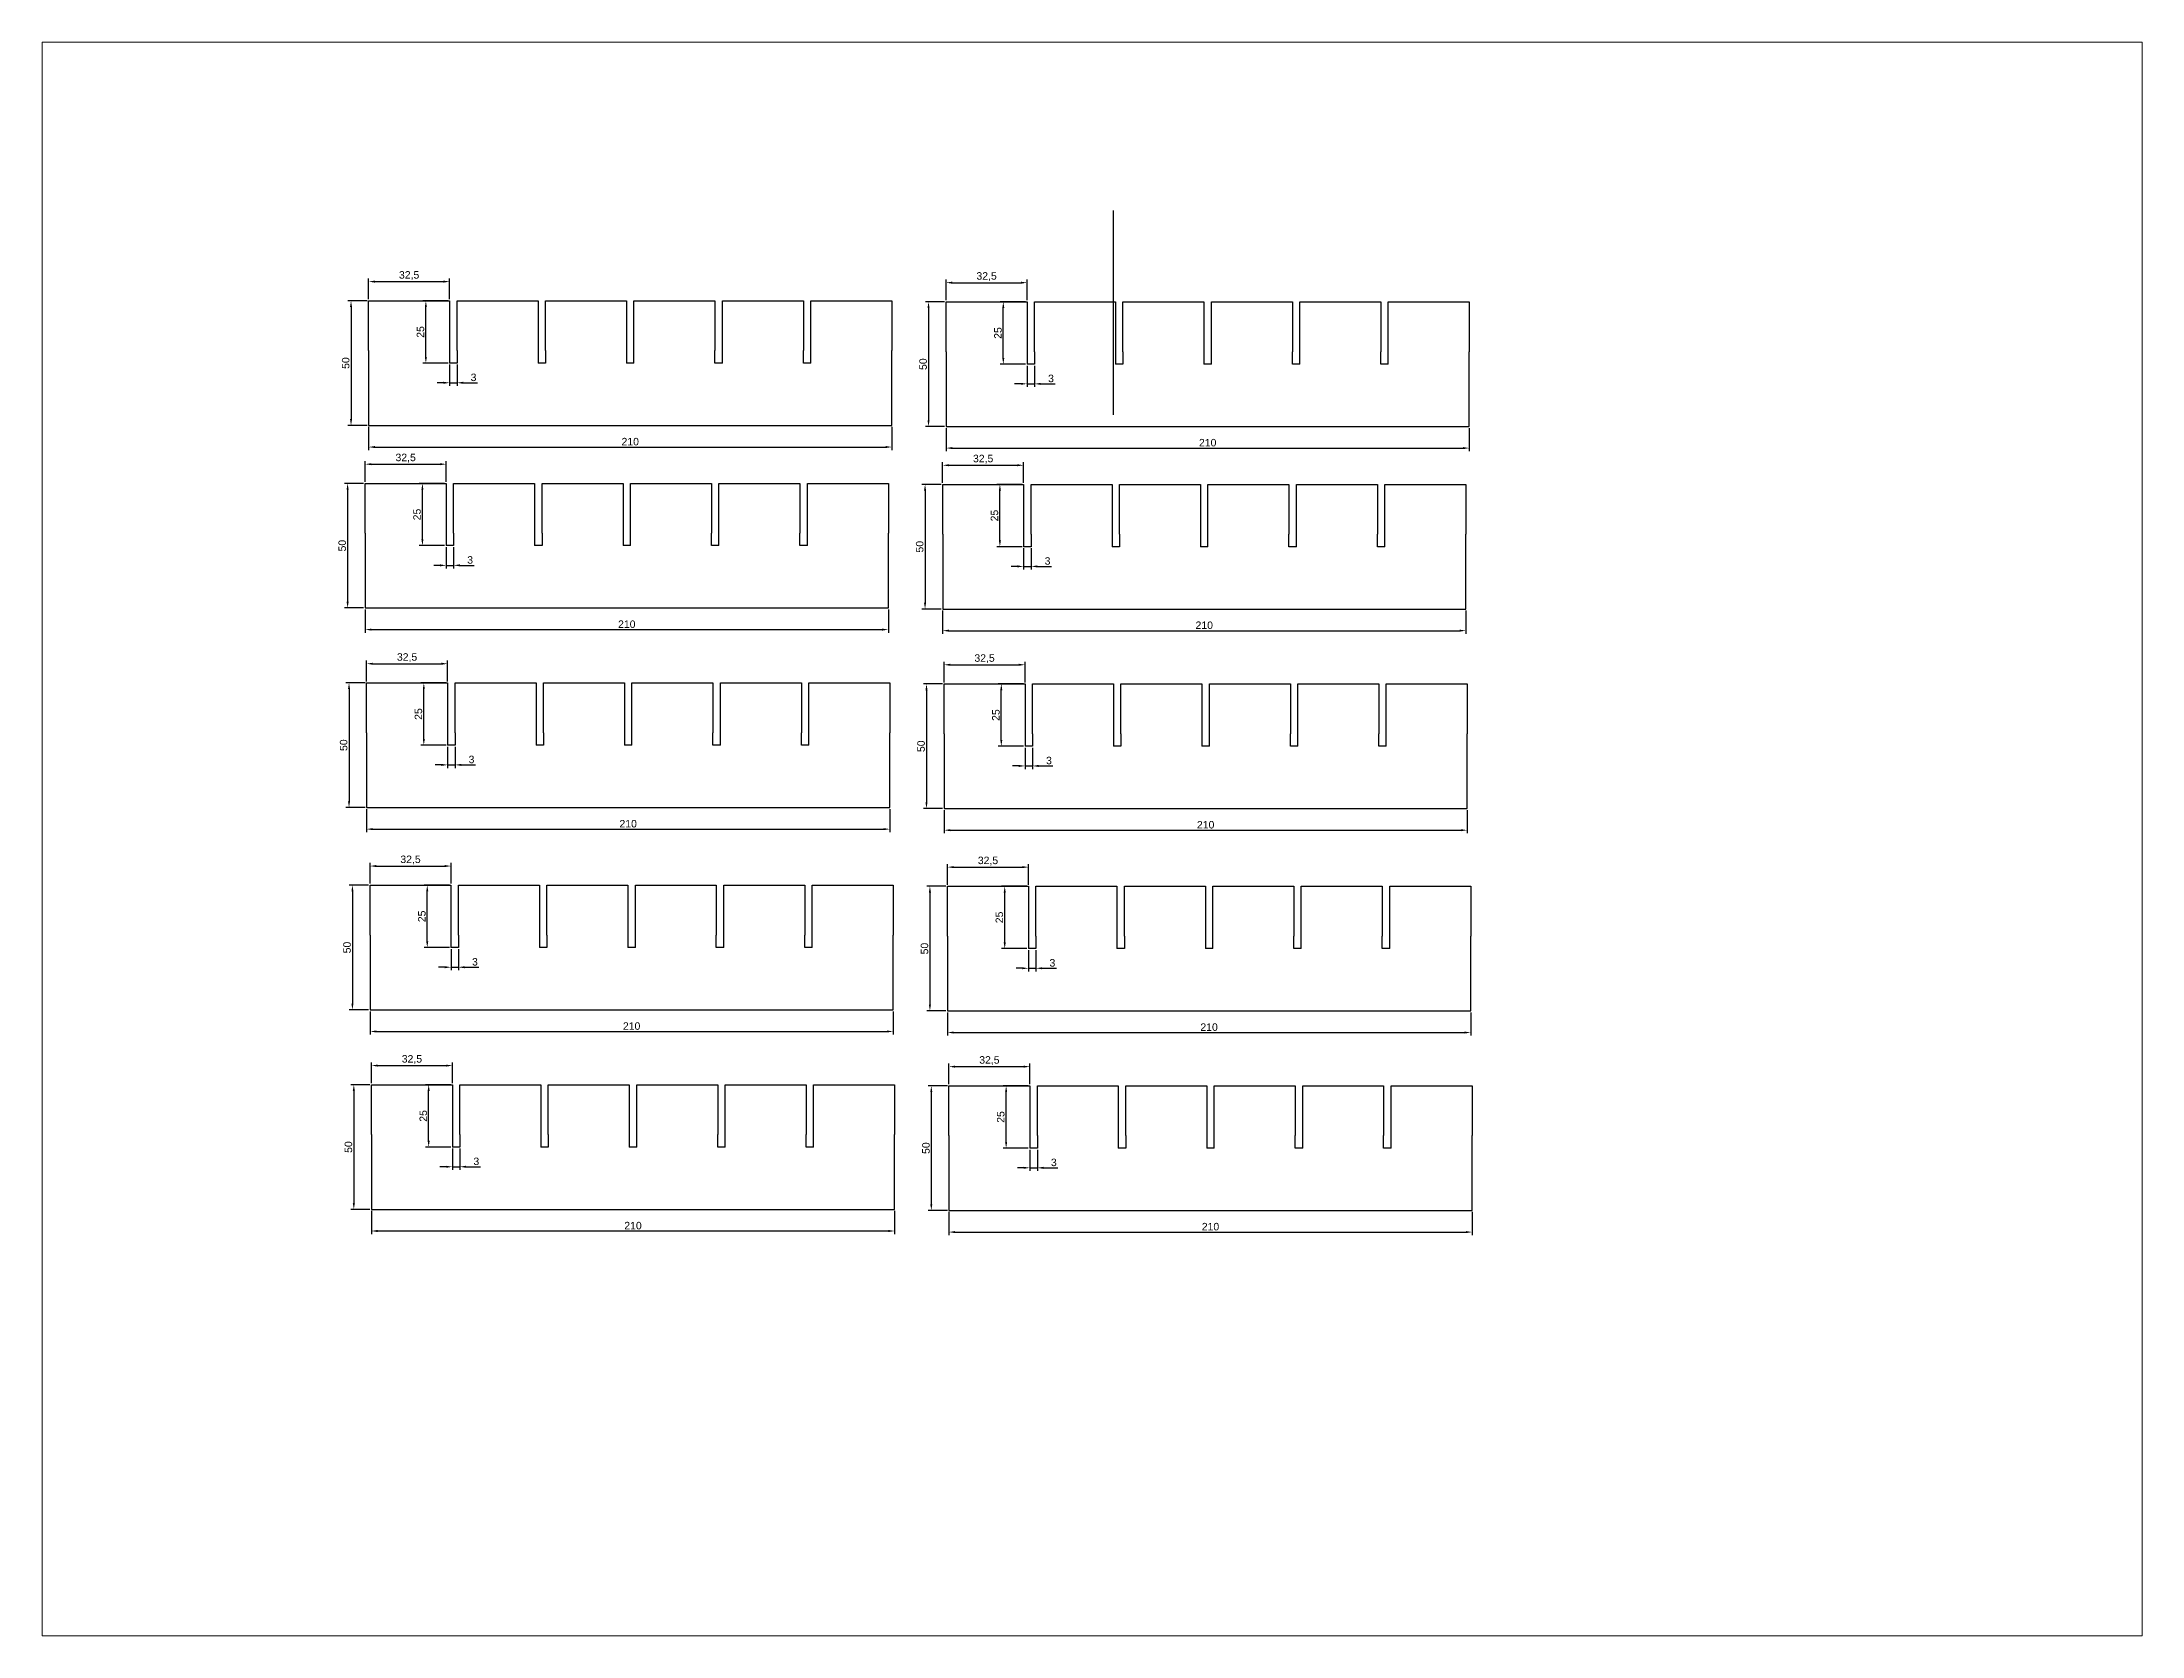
# Paper-space layout '배치1' of a CAD drawing. Header units: millimetres. Extents: x 26 to 231, y 20 to 176.
# The model-space entities are those that its viewports show. They can reach past a viewport. Long polylines and large blocks are cut down to what shows.
import ezdxf

# ---------------------------------------------------------------- set-up
doc = ezdxf.new("R2010")
doc.units = ezdxf.units.MM
doc.layers.add('치수', color=1, linetype='Continuous')
doc.styles.get("Standard").update_dxf_attribs({"font": 'arial.ttf'})
doc.dimstyles.new('ISO-25', dxfattribs={"dimtxt": 3, "dimasz": 2.5, "dimexe": 1.25, "dimexo": 0.625, "dimtad": 1, "dimtxsty": 'Standard', "dimcen": 2.5, "dimclrt": 2, "dimadec": 0, "dimazin": 0, "dimtfac": 1, "dimtmove": 0, "dimatfit": 3, "dimfxl": 1, "dimarcsym": 0})

psp = doc.layouts.new('배치1')

msp = doc.modelspace()

# ---------------------------------------------------------------- blocks, each defined once
blk = doc.blocks.new('*D8')
at = {"layer": 'Defpoints', "color": 0, "transparency": 16777216}
for p in [(1727.15, 1442.35), (1720.09, 1392.35), (1727.15, 1392.35)]:
    blk.add_point(p, dxfattribs=at)
at = {"layer": '치수', "color": 0, "lineweight": -2, "transparency": 16777216}
for p, q in [((1726.53, 1442.35), (1718.84, 1442.35)), ((1720.09, 1439.85), (1720.09, 1394.85)), ((1726.53, 1392.35), (1718.84, 1392.35))]:
    blk.add_line(p, q, dxfattribs=at)
at = {"layer": '치수', "color": 0, "transparency": 16777216}
for points in [[(1719.67, 1439.85), (1720.51, 1439.85), (1720.09, 1442.35)], [(1719.67, 1394.85), (1720.51, 1394.85), (1720.09, 1392.35)]]:
    blk.add_solid(points, dxfattribs=at)
at = {"layer": '치수', "color": 2, "transparency": 16777216, "insert": (1717.93, 1417.35), "char_height": 3, "attachment_point": 5, "rotation": 90}
blk.add_mtext('50', dxfattribs=at)
blk = doc.blocks.new('*D9')
at = {"layer": 'Defpoints', "color": 0, "transparency": 16777216}
for p in [(1759.65, 1450.04), (1727.15, 1442.35), (1759.65, 1442.35)]:
    blk.add_point(p, dxfattribs=at)
at = {"layer": '치수', "color": 0, "lineweight": -2, "transparency": 16777216}
for p, q in [((1727.15, 1442.97), (1727.15, 1451.29)), ((1729.65, 1450.04), (1757.15, 1450.04)), ((1759.65, 1442.97), (1759.65, 1451.29))]:
    blk.add_line(p, q, dxfattribs=at)
at = {"layer": '치수', "color": 0, "transparency": 16777216}
for points in [[(1729.65, 1450.45), (1729.65, 1449.62), (1727.15, 1450.04)], [(1757.15, 1450.45), (1757.15, 1449.62), (1759.65, 1450.04)]]:
    blk.add_solid(points, dxfattribs=at)
at = {"layer": '치수', "color": 2, "transparency": 16777216, "insert": (1743.4, 1452.46), "char_height": 3, "attachment_point": 5}
blk.add_mtext('32,5', dxfattribs=at)
blk = doc.blocks.new('*D10')
at = {"layer": 'Defpoints', "color": 0, "transparency": 16777216}
for p in [(1750.12, 1442.35), (1759.65, 1442.35), (1759.65, 1417.35)]:
    blk.add_point(p, dxfattribs=at)
at = {"layer": '치수', "color": 0, "lineweight": -2, "transparency": 16777216}
for p, q in [((1759.03, 1442.35), (1748.87, 1442.35)), ((1750.12, 1419.85), (1750.12, 1439.85)), ((1759.03, 1417.35), (1748.87, 1417.35))]:
    blk.add_line(p, q, dxfattribs=at)
at = {"layer": '치수', "color": 0, "transparency": 16777216}
for points in [[(1749.71, 1439.85), (1750.54, 1439.85), (1750.12, 1442.35)], [(1749.71, 1419.85), (1750.54, 1419.85), (1750.12, 1417.35)]]:
    blk.add_solid(points, dxfattribs=at)
at = {"layer": '치수', "color": 2, "transparency": 16777216, "insert": (1747.97, 1429.85), "char_height": 3, "attachment_point": 5, "rotation": 90}
blk.add_mtext('25', dxfattribs=at)
blk = doc.blocks.new('*D11')
at = {"layer": 'Defpoints', "color": 0, "transparency": 16777216}
for p in [(1759.65, 1417.35), (1762.65, 1417.35), (1762.65, 1409.44)]:
    blk.add_point(p, dxfattribs=at)
at = {"layer": '치수', "color": 0, "lineweight": -2, "transparency": 16777216}
for p, q in [((1759.65, 1416.72), (1759.65, 1408.19)), ((1762.65, 1416.72), (1762.65, 1408.19)), ((1757.15, 1409.44), (1754.65, 1409.44)), ((1759.65, 1409.44), (1762.65, 1409.44)), ((1765.15, 1409.44), (1770.87, 1409.44))]:
    blk.add_line(p, q, dxfattribs=at)
at = {"layer": '치수', "color": 0, "transparency": 16777216}
for points in [[(1757.15, 1409.86), (1757.15, 1409.03), (1759.65, 1409.44)], [(1765.15, 1409.86), (1765.15, 1409.03), (1762.65, 1409.44)]]:
    blk.add_solid(points, dxfattribs=at)
at = {"layer": '치수', "color": 2, "transparency": 16777216, "insert": (1769.26, 1411.6), "char_height": 3, "attachment_point": 5}
blk.add_mtext('3', dxfattribs=at)
blk = doc.blocks.new('*D12')
at = {"layer": 'Defpoints', "color": 0, "transparency": 16777216}
for p in [(1727.15, 1392.35), (1937.15, 1392.35), (1937.15, 1383.67)]:
    blk.add_point(p, dxfattribs=at)
at = {"layer": '치수', "color": 0, "lineweight": -2, "transparency": 16777216}
for p, q in [((1727.15, 1391.72), (1727.15, 1382.42)), ((1937.15, 1391.72), (1937.15, 1382.42)), ((1729.65, 1383.67), (1934.65, 1383.67))]:
    blk.add_line(p, q, dxfattribs=at)
at = {"layer": '치수', "color": 0, "transparency": 16777216}
for points in [[(1729.65, 1384.08), (1729.65, 1383.25), (1727.15, 1383.67)], [(1934.65, 1384.08), (1934.65, 1383.25), (1937.15, 1383.67)]]:
    blk.add_solid(points, dxfattribs=at)
at = {"layer": '치수', "color": 2, "transparency": 16777216, "insert": (1832.15, 1385.82), "char_height": 3, "attachment_point": 5}
blk.add_mtext('210', dxfattribs=at)
blk = doc.blocks.new('*D27')
at = {"layer": 'Defpoints', "color": 0, "transparency": 16777216}
for p in [(1958.95, 1441.92), (1951.89, 1391.92), (1958.95, 1391.92)]:
    blk.add_point(p, dxfattribs=at)
at = {"layer": '치수', "color": 0, "lineweight": -2, "transparency": 16777216}
for p, q in [((1958.32, 1441.92), (1950.64, 1441.92)), ((1951.89, 1439.42), (1951.89, 1394.42)), ((1958.32, 1391.92), (1950.64, 1391.92))]:
    blk.add_line(p, q, dxfattribs=at)
at = {"layer": '치수', "color": 0, "transparency": 16777216}
for points in [[(1951.47, 1439.42), (1952.3, 1439.42), (1951.89, 1441.92)], [(1951.47, 1394.42), (1952.3, 1394.42), (1951.89, 1391.92)]]:
    blk.add_solid(points, dxfattribs=at)
at = {"layer": '치수', "color": 2, "transparency": 16777216, "insert": (1949.73, 1416.92), "char_height": 3, "attachment_point": 5, "rotation": 90}
blk.add_mtext('50', dxfattribs=at)
blk = doc.blocks.new('*D28')
at = {"layer": 'Defpoints', "color": 0, "transparency": 16777216}
for p in [(1958.95, 1441.92), (1991.45, 1449.61), (1991.45, 1441.92)]:
    blk.add_point(p, dxfattribs=at)
at = {"layer": '치수', "color": 0, "lineweight": -2, "transparency": 16777216}
for p, q in [((1958.95, 1442.55), (1958.95, 1450.86)), ((1991.45, 1442.55), (1991.45, 1450.86)), ((1961.45, 1449.61), (1988.95, 1449.61))]:
    blk.add_line(p, q, dxfattribs=at)
at = {"layer": '치수', "color": 0, "transparency": 16777216}
for points in [[(1961.45, 1450.03), (1961.45, 1449.2), (1958.95, 1449.61)], [(1988.95, 1450.03), (1988.95, 1449.2), (1991.45, 1449.61)]]:
    blk.add_solid(points, dxfattribs=at)
at = {"layer": '치수', "color": 2, "transparency": 16777216, "insert": (1975.2, 1452.04), "char_height": 3, "attachment_point": 5}
blk.add_mtext('32,5', dxfattribs=at)
blk = doc.blocks.new('*D29')
at = {"layer": 'Defpoints', "color": 0, "transparency": 16777216}
for p in [(1981.92, 1441.92), (1991.45, 1441.92), (1991.45, 1416.92)]:
    blk.add_point(p, dxfattribs=at)
at = {"layer": '치수', "color": 0, "lineweight": -2, "transparency": 16777216}
for p, q in [((1990.82, 1441.92), (1980.67, 1441.92)), ((1981.92, 1419.42), (1981.92, 1439.42)), ((1990.82, 1416.92), (1980.67, 1416.92))]:
    blk.add_line(p, q, dxfattribs=at)
at = {"layer": '치수', "color": 0, "transparency": 16777216}
for points in [[(1981.5, 1439.42), (1982.33, 1439.42), (1981.92, 1441.92)], [(1981.5, 1419.42), (1982.33, 1419.42), (1981.92, 1416.92)]]:
    blk.add_solid(points, dxfattribs=at)
at = {"layer": '치수', "color": 2, "transparency": 16777216, "insert": (1979.76, 1429.42), "char_height": 3, "attachment_point": 5, "rotation": 90}
blk.add_mtext('25', dxfattribs=at)
blk = doc.blocks.new('*D30')
at = {"layer": 'Defpoints', "color": 0, "transparency": 16777216}
for p in [(1991.45, 1416.92), (1994.45, 1416.92), (1994.45, 1409.02)]:
    blk.add_point(p, dxfattribs=at)
at = {"layer": '치수', "color": 0, "lineweight": -2, "transparency": 16777216}
for p, q in [((1991.45, 1416.3), (1991.45, 1407.77)), ((1994.45, 1416.3), (1994.45, 1407.77)), ((1988.95, 1409.02), (1986.45, 1409.02)), ((1991.45, 1409.02), (1994.45, 1409.02)), ((1996.95, 1409.02), (2002.66, 1409.02))]:
    blk.add_line(p, q, dxfattribs=at)
at = {"layer": '치수', "color": 0, "transparency": 16777216}
for points in [[(1988.95, 1409.44), (1988.95, 1408.6), (1991.45, 1409.02)], [(1996.95, 1409.44), (1996.95, 1408.6), (1994.45, 1409.02)]]:
    blk.add_solid(points, dxfattribs=at)
at = {"layer": '치수', "color": 2, "transparency": 16777216, "insert": (2001.06, 1411.18), "char_height": 3, "attachment_point": 5}
blk.add_mtext('3', dxfattribs=at)
blk = doc.blocks.new('*D31')
at = {"layer": 'Defpoints', "color": 0, "transparency": 16777216}
for p in [(1958.95, 1391.92), (2168.95, 1391.92), (2168.95, 1383.24)]:
    blk.add_point(p, dxfattribs=at)
at = {"layer": '치수', "color": 0, "lineweight": -2, "transparency": 16777216}
for p, q in [((1958.95, 1391.3), (1958.95, 1381.99)), ((2168.95, 1391.3), (2168.95, 1381.99)), ((1961.45, 1383.24), (2166.45, 1383.24))]:
    blk.add_line(p, q, dxfattribs=at)
at = {"layer": '치수', "color": 0, "transparency": 16777216}
for points in [[(1961.45, 1383.66), (1961.45, 1382.82), (1958.95, 1383.24)], [(2166.45, 1383.66), (2166.45, 1382.82), (2168.95, 1383.24)]]:
    blk.add_solid(points, dxfattribs=at)
at = {"layer": '치수', "color": 2, "transparency": 16777216, "insert": (2063.95, 1385.4), "char_height": 3, "attachment_point": 5}
blk.add_mtext('210', dxfattribs=at)
blk = doc.blocks.new('*D42')
at = {"layer": 'Defpoints', "color": 0, "transparency": 16777216}
for p in [(1726.59, 1522.41), (1719.52, 1472.41), (1726.59, 1472.41)]:
    blk.add_point(p, dxfattribs=at)
at = {"layer": '치수', "color": 0, "lineweight": -2, "transparency": 16777216}
for p, q in [((1725.96, 1522.41), (1718.27, 1522.41)), ((1719.52, 1519.91), (1719.52, 1474.91)), ((1725.96, 1472.41), (1718.27, 1472.41))]:
    blk.add_line(p, q, dxfattribs=at)
at = {"layer": '치수', "color": 0, "transparency": 16777216}
for points in [[(1719.11, 1519.91), (1719.94, 1519.91), (1719.52, 1522.41)], [(1719.11, 1474.91), (1719.94, 1474.91), (1719.52, 1472.41)]]:
    blk.add_solid(points, dxfattribs=at)
at = {"layer": '치수', "color": 2, "transparency": 16777216, "insert": (1717.37, 1497.41), "char_height": 3, "attachment_point": 5, "rotation": 90}
blk.add_mtext('50', dxfattribs=at)
blk = doc.blocks.new('*D43')
at = {"layer": 'Defpoints', "color": 0, "transparency": 16777216}
for p in [(1759.09, 1530.1), (1726.59, 1522.41), (1759.09, 1522.41)]:
    blk.add_point(p, dxfattribs=at)
at = {"layer": '치수', "color": 0, "lineweight": -2, "transparency": 16777216}
for p, q in [((1726.59, 1523.04), (1726.59, 1531.35)), ((1729.09, 1530.1), (1756.59, 1530.1)), ((1759.09, 1523.04), (1759.09, 1531.35))]:
    blk.add_line(p, q, dxfattribs=at)
at = {"layer": '치수', "color": 0, "transparency": 16777216}
for points in [[(1729.09, 1530.51), (1729.09, 1529.68), (1726.59, 1530.1)], [(1756.59, 1530.51), (1756.59, 1529.68), (1759.09, 1530.1)]]:
    blk.add_solid(points, dxfattribs=at)
at = {"layer": '치수', "color": 2, "transparency": 16777216, "insert": (1742.84, 1532.53), "char_height": 3, "attachment_point": 5}
blk.add_mtext('32,5', dxfattribs=at)
blk = doc.blocks.new('*D44')
at = {"layer": 'Defpoints', "color": 0, "transparency": 16777216}
for p in [(1749.56, 1522.41), (1759.09, 1522.41), (1759.09, 1497.41)]:
    blk.add_point(p, dxfattribs=at)
at = {"layer": '치수', "color": 0, "lineweight": -2, "transparency": 16777216}
for p, q in [((1758.46, 1522.41), (1748.31, 1522.41)), ((1749.56, 1499.91), (1749.56, 1519.91)), ((1758.46, 1497.41), (1748.31, 1497.41))]:
    blk.add_line(p, q, dxfattribs=at)
at = {"layer": '치수', "color": 0, "transparency": 16777216}
for points in [[(1749.14, 1519.91), (1749.97, 1519.91), (1749.56, 1522.41)], [(1749.14, 1499.91), (1749.97, 1499.91), (1749.56, 1497.41)]]:
    blk.add_solid(points, dxfattribs=at)
at = {"layer": '치수', "color": 2, "transparency": 16777216, "insert": (1747.4, 1509.91), "char_height": 3, "attachment_point": 5, "rotation": 90}
blk.add_mtext('25', dxfattribs=at)
blk = doc.blocks.new('*D45')
at = {"layer": 'Defpoints', "color": 0, "transparency": 16777216}
for p in [(1759.09, 1497.41), (1762.09, 1497.41), (1762.09, 1489.51)]:
    blk.add_point(p, dxfattribs=at)
at = {"layer": '치수', "color": 0, "lineweight": -2, "transparency": 16777216}
for p, q in [((1759.09, 1496.79), (1759.09, 1488.26)), ((1762.09, 1496.79), (1762.09, 1488.26)), ((1756.59, 1489.51), (1754.09, 1489.51)), ((1759.09, 1489.51), (1762.09, 1489.51)), ((1764.59, 1489.51), (1770.3, 1489.51))]:
    blk.add_line(p, q, dxfattribs=at)
at = {"layer": '치수', "color": 0, "transparency": 16777216}
for points in [[(1756.59, 1489.92), (1756.59, 1489.09), (1759.09, 1489.51)], [(1764.59, 1489.92), (1764.59, 1489.09), (1762.09, 1489.51)]]:
    blk.add_solid(points, dxfattribs=at)
at = {"layer": '치수', "color": 2, "transparency": 16777216, "insert": (1768.7, 1491.66), "char_height": 3, "attachment_point": 5}
blk.add_mtext('3', dxfattribs=at)
blk = doc.blocks.new('*D46')
at = {"layer": 'Defpoints', "color": 0, "transparency": 16777216}
for p in [(1726.59, 1472.41), (1936.59, 1472.41), (1936.59, 1463.73)]:
    blk.add_point(p, dxfattribs=at)
at = {"layer": '치수', "color": 0, "lineweight": -2, "transparency": 16777216}
for p, q in [((1726.59, 1471.79), (1726.59, 1462.48)), ((1936.59, 1471.79), (1936.59, 1462.48)), ((1729.09, 1463.73), (1934.09, 1463.73))]:
    blk.add_line(p, q, dxfattribs=at)
at = {"layer": '치수', "color": 0, "transparency": 16777216}
for points in [[(1729.09, 1464.14), (1729.09, 1463.31), (1726.59, 1463.73)], [(1934.09, 1464.14), (1934.09, 1463.31), (1936.59, 1463.73)]]:
    blk.add_solid(points, dxfattribs=at)
at = {"layer": '치수', "color": 2, "transparency": 16777216, "insert": (1831.59, 1465.88), "char_height": 3, "attachment_point": 5}
blk.add_mtext('210', dxfattribs=at)
blk = doc.blocks.new('*D47')
at = {"layer": 'Defpoints', "color": 0, "transparency": 16777216}
for p in [(1958.38, 1521.99), (1951.32, 1471.99), (1958.38, 1471.99)]:
    blk.add_point(p, dxfattribs=at)
at = {"layer": '치수', "color": 0, "lineweight": -2, "transparency": 16777216}
for p, q in [((1957.76, 1521.99), (1950.07, 1521.99)), ((1951.32, 1519.49), (1951.32, 1474.49)), ((1957.76, 1471.99), (1950.07, 1471.99))]:
    blk.add_line(p, q, dxfattribs=at)
at = {"layer": '치수', "color": 0, "transparency": 16777216}
for points in [[(1950.9, 1519.49), (1951.74, 1519.49), (1951.32, 1521.99)], [(1950.9, 1474.49), (1951.74, 1474.49), (1951.32, 1471.99)]]:
    blk.add_solid(points, dxfattribs=at)
at = {"layer": '치수', "color": 2, "transparency": 16777216, "insert": (1949.16, 1496.99), "char_height": 3, "attachment_point": 5, "rotation": 90}
blk.add_mtext('50', dxfattribs=at)
blk = doc.blocks.new('*D48')
at = {"layer": 'Defpoints', "color": 0, "transparency": 16777216}
for p in [(1990.88, 1529.67), (1958.38, 1521.99), (1990.88, 1521.99)]:
    blk.add_point(p, dxfattribs=at)
at = {"layer": '치수', "color": 0, "lineweight": -2, "transparency": 16777216}
for p, q in [((1958.38, 1522.61), (1958.38, 1530.92)), ((1960.88, 1529.67), (1988.38, 1529.67)), ((1990.88, 1522.61), (1990.88, 1530.92))]:
    blk.add_line(p, q, dxfattribs=at)
at = {"layer": '치수', "color": 0, "transparency": 16777216}
for points in [[(1960.88, 1530.09), (1960.88, 1529.26), (1958.38, 1529.67)], [(1988.38, 1530.09), (1988.38, 1529.26), (1990.88, 1529.67)]]:
    blk.add_solid(points, dxfattribs=at)
at = {"layer": '치수', "color": 2, "transparency": 16777216, "insert": (1974.63, 1532.1), "char_height": 3, "attachment_point": 5}
blk.add_mtext('32,5', dxfattribs=at)
blk = doc.blocks.new('*D49')
at = {"layer": 'Defpoints', "color": 0, "transparency": 16777216}
for p in [(1981.35, 1521.99), (1990.88, 1521.99), (1990.88, 1496.99)]:
    blk.add_point(p, dxfattribs=at)
at = {"layer": '치수', "color": 0, "lineweight": -2, "transparency": 16777216}
for p, q in [((1990.26, 1521.99), (1980.1, 1521.99)), ((1981.35, 1499.49), (1981.35, 1519.49)), ((1990.26, 1496.99), (1980.1, 1496.99))]:
    blk.add_line(p, q, dxfattribs=at)
at = {"layer": '치수', "color": 0, "transparency": 16777216}
for points in [[(1980.93, 1519.49), (1981.77, 1519.49), (1981.35, 1521.99)], [(1980.93, 1499.49), (1981.77, 1499.49), (1981.35, 1496.99)]]:
    blk.add_solid(points, dxfattribs=at)
at = {"layer": '치수', "color": 2, "transparency": 16777216, "insert": (1979.19, 1509.49), "char_height": 3, "attachment_point": 5, "rotation": 90}
blk.add_mtext('25', dxfattribs=at)
blk = doc.blocks.new('*D50')
at = {"layer": 'Defpoints', "color": 0, "transparency": 16777216}
for p in [(1990.88, 1496.99), (1993.88, 1496.99), (1993.88, 1489.08)]:
    blk.add_point(p, dxfattribs=at)
at = {"layer": '치수', "color": 0, "lineweight": -2, "transparency": 16777216}
for p, q in [((1990.88, 1496.36), (1990.88, 1487.83)), ((1993.88, 1496.36), (1993.88, 1487.83)), ((1988.38, 1489.08), (1985.88, 1489.08)), ((1990.88, 1489.08), (1993.88, 1489.08)), ((1996.38, 1489.08), (2002.1, 1489.08))]:
    blk.add_line(p, q, dxfattribs=at)
at = {"layer": '치수', "color": 0, "transparency": 16777216}
for points in [[(1988.38, 1489.5), (1988.38, 1488.67), (1990.88, 1489.08)], [(1996.38, 1489.5), (1996.38, 1488.67), (1993.88, 1489.08)]]:
    blk.add_solid(points, dxfattribs=at)
at = {"layer": '치수', "color": 2, "transparency": 16777216, "insert": (2000.49, 1491.24), "char_height": 3, "attachment_point": 5}
blk.add_mtext('3', dxfattribs=at)
blk = doc.blocks.new('*D51')
at = {"layer": 'Defpoints', "color": 0, "transparency": 16777216}
for p in [(1958.38, 1471.99), (2168.38, 1471.99), (2168.38, 1463.3)]:
    blk.add_point(p, dxfattribs=at)
at = {"layer": '치수', "color": 0, "lineweight": -2, "transparency": 16777216}
for p, q in [((1958.38, 1471.36), (1958.38, 1462.05)), ((2168.38, 1471.36), (2168.38, 1462.05)), ((1960.88, 1463.3), (2165.88, 1463.3))]:
    blk.add_line(p, q, dxfattribs=at)
at = {"layer": '치수', "color": 0, "transparency": 16777216}
for points in [[(1960.88, 1463.72), (1960.88, 1462.89), (1958.38, 1463.3)], [(2165.88, 1463.72), (2165.88, 1462.89), (2168.38, 1463.3)]]:
    blk.add_solid(points, dxfattribs=at)
at = {"layer": '치수', "color": 2, "transparency": 16777216, "insert": (2063.38, 1465.46), "char_height": 3, "attachment_point": 5}
blk.add_mtext('210', dxfattribs=at)
blk = doc.blocks.new('*D72')
at = {"layer": 'Defpoints', "color": 0, "transparency": 16777216}
for p in [(1725.21, 1603.6), (1718.15, 1553.6), (1725.21, 1553.6)]:
    blk.add_point(p, dxfattribs=at)
at = {"layer": '치수', "color": 0, "lineweight": -2, "transparency": 16777216}
for p, q in [((1724.59, 1603.6), (1716.9, 1603.6)), ((1718.15, 1601.1), (1718.15, 1556.1)), ((1724.59, 1553.6), (1716.9, 1553.6))]:
    blk.add_line(p, q, dxfattribs=at)
at = {"layer": '치수', "color": 0, "transparency": 16777216}
for points in [[(1717.73, 1601.1), (1718.57, 1601.1), (1718.15, 1603.6)], [(1717.73, 1556.1), (1718.57, 1556.1), (1718.15, 1553.6)]]:
    blk.add_solid(points, dxfattribs=at)
at = {"layer": '치수', "color": 2, "transparency": 16777216, "insert": (1715.99, 1578.6), "char_height": 3, "attachment_point": 5, "rotation": 90}
blk.add_mtext('50', dxfattribs=at)
blk = doc.blocks.new('*D73')
at = {"layer": 'Defpoints', "color": 0, "transparency": 16777216}
for p in [(1757.71, 1611.28), (1725.21, 1603.6), (1757.71, 1603.6)]:
    blk.add_point(p, dxfattribs=at)
at = {"layer": '치수', "color": 0, "lineweight": -2, "transparency": 16777216}
for p, q in [((1725.21, 1604.22), (1725.21, 1612.53)), ((1727.71, 1611.28), (1755.21, 1611.28)), ((1757.71, 1604.22), (1757.71, 1612.53))]:
    blk.add_line(p, q, dxfattribs=at)
at = {"layer": '치수', "color": 0, "transparency": 16777216}
for points in [[(1727.71, 1611.7), (1727.71, 1610.87), (1725.21, 1611.28)], [(1755.21, 1611.7), (1755.21, 1610.87), (1757.71, 1611.28)]]:
    blk.add_solid(points, dxfattribs=at)
at = {"layer": '치수', "color": 2, "transparency": 16777216, "insert": (1741.46, 1613.71), "char_height": 3, "attachment_point": 5}
blk.add_mtext('32,5', dxfattribs=at)
blk = doc.blocks.new('*D74')
at = {"layer": 'Defpoints', "color": 0, "transparency": 16777216}
for p in [(1748.18, 1603.6), (1757.71, 1603.6), (1757.71, 1578.6)]:
    blk.add_point(p, dxfattribs=at)
at = {"layer": '치수', "color": 0, "lineweight": -2, "transparency": 16777216}
for p, q in [((1757.09, 1603.6), (1746.93, 1603.6)), ((1748.18, 1581.1), (1748.18, 1601.1)), ((1757.09, 1578.6), (1746.93, 1578.6))]:
    blk.add_line(p, q, dxfattribs=at)
at = {"layer": '치수', "color": 0, "transparency": 16777216}
for points in [[(1747.77, 1601.1), (1748.6, 1601.1), (1748.18, 1603.6)], [(1747.77, 1581.1), (1748.6, 1581.1), (1748.18, 1578.6)]]:
    blk.add_solid(points, dxfattribs=at)
at = {"layer": '치수', "color": 2, "transparency": 16777216, "insert": (1746.03, 1591.1), "char_height": 3, "attachment_point": 5, "rotation": 90}
blk.add_mtext('25', dxfattribs=at)
blk = doc.blocks.new('*D75')
at = {"layer": 'Defpoints', "color": 0, "transparency": 16777216}
for p in [(1757.71, 1578.6), (1760.71, 1578.6), (1760.71, 1570.69)]:
    blk.add_point(p, dxfattribs=at)
at = {"layer": '치수', "color": 0, "lineweight": -2, "transparency": 16777216}
for p, q in [((1757.71, 1577.97), (1757.71, 1569.44)), ((1760.71, 1577.97), (1760.71, 1569.44)), ((1755.21, 1570.69), (1752.71, 1570.69)), ((1757.71, 1570.69), (1760.71, 1570.69)), ((1763.21, 1570.69), (1768.93, 1570.69))]:
    blk.add_line(p, q, dxfattribs=at)
at = {"layer": '치수', "color": 0, "transparency": 16777216}
for points in [[(1755.21, 1571.11), (1755.21, 1570.28), (1757.71, 1570.69)], [(1763.21, 1571.11), (1763.21, 1570.28), (1760.71, 1570.69)]]:
    blk.add_solid(points, dxfattribs=at)
at = {"layer": '치수', "color": 2, "transparency": 16777216, "insert": (1767.32, 1572.85), "char_height": 3, "attachment_point": 5}
blk.add_mtext('3', dxfattribs=at)
blk = doc.blocks.new('*D76')
at = {"layer": 'Defpoints', "color": 0, "transparency": 16777216}
for p in [(1725.21, 1553.6), (1935.21, 1553.6), (1935.21, 1544.91)]:
    blk.add_point(p, dxfattribs=at)
at = {"layer": '치수', "color": 0, "lineweight": -2, "transparency": 16777216}
for p, q in [((1725.21, 1552.97), (1725.21, 1543.66)), ((1935.21, 1552.97), (1935.21, 1543.66)), ((1727.71, 1544.91), (1932.71, 1544.91))]:
    blk.add_line(p, q, dxfattribs=at)
at = {"layer": '치수', "color": 0, "transparency": 16777216}
for points in [[(1727.71, 1545.33), (1727.71, 1544.5), (1725.21, 1544.91)], [(1932.71, 1545.33), (1932.71, 1544.5), (1935.21, 1544.91)]]:
    blk.add_solid(points, dxfattribs=at)
at = {"layer": '치수', "color": 2, "transparency": 16777216, "insert": (1830.21, 1547.07), "char_height": 3, "attachment_point": 5}
blk.add_mtext('210', dxfattribs=at)
blk = doc.blocks.new('*D77')
at = {"layer": 'Defpoints', "color": 0, "transparency": 16777216}
for p in [(1957.01, 1603.17), (1949.95, 1553.17), (1957.01, 1553.17)]:
    blk.add_point(p, dxfattribs=at)
at = {"layer": '치수', "color": 0, "lineweight": -2, "transparency": 16777216}
for p, q in [((1956.38, 1603.17), (1948.7, 1603.17)), ((1949.95, 1600.67), (1949.95, 1555.67)), ((1956.38, 1553.17), (1948.7, 1553.17))]:
    blk.add_line(p, q, dxfattribs=at)
at = {"layer": '치수', "color": 0, "transparency": 16777216}
for points in [[(1949.53, 1600.67), (1950.36, 1600.67), (1949.95, 1603.17)], [(1949.53, 1555.67), (1950.36, 1555.67), (1949.95, 1553.17)]]:
    blk.add_solid(points, dxfattribs=at)
at = {"layer": '치수', "color": 2, "transparency": 16777216, "insert": (1947.79, 1578.17), "char_height": 3, "attachment_point": 5, "rotation": 90}
blk.add_mtext('50', dxfattribs=at)
blk = doc.blocks.new('*D78')
at = {"layer": 'Defpoints', "color": 0, "transparency": 16777216}
for p in [(1989.51, 1610.86), (1957.01, 1603.17), (1989.51, 1603.17)]:
    blk.add_point(p, dxfattribs=at)
at = {"layer": '치수', "color": 0, "lineweight": -2, "transparency": 16777216}
for p, q in [((1957.01, 1603.8), (1957.01, 1612.11)), ((1959.51, 1610.86), (1987.01, 1610.86)), ((1989.51, 1603.8), (1989.51, 1612.11))]:
    blk.add_line(p, q, dxfattribs=at)
at = {"layer": '치수', "color": 0, "transparency": 16777216}
for points in [[(1959.51, 1611.28), (1959.51, 1610.44), (1957.01, 1610.86)], [(1987.01, 1611.28), (1987.01, 1610.44), (1989.51, 1610.86)]]:
    blk.add_solid(points, dxfattribs=at)
at = {"layer": '치수', "color": 2, "transparency": 16777216, "insert": (1973.26, 1613.29), "char_height": 3, "attachment_point": 5}
blk.add_mtext('32,5', dxfattribs=at)
blk = doc.blocks.new('*D79')
at = {"layer": 'Defpoints', "color": 0, "transparency": 16777216}
for p in [(1979.98, 1603.17), (1989.51, 1603.17), (1989.51, 1578.17)]:
    blk.add_point(p, dxfattribs=at)
at = {"layer": '치수', "color": 0, "lineweight": -2, "transparency": 16777216}
for p, q in [((1988.88, 1603.17), (1978.73, 1603.17)), ((1979.98, 1580.67), (1979.98, 1600.67)), ((1988.88, 1578.17), (1978.73, 1578.17))]:
    blk.add_line(p, q, dxfattribs=at)
at = {"layer": '치수', "color": 0, "transparency": 16777216}
for points in [[(1979.56, 1600.67), (1980.39, 1600.67), (1979.98, 1603.17)], [(1979.56, 1580.67), (1980.39, 1580.67), (1979.98, 1578.17)]]:
    blk.add_solid(points, dxfattribs=at)
at = {"layer": '치수', "color": 2, "transparency": 16777216, "insert": (1977.82, 1590.67), "char_height": 3, "attachment_point": 5, "rotation": 90}
blk.add_mtext('25', dxfattribs=at)
blk = doc.blocks.new('*D80')
at = {"layer": 'Defpoints', "color": 0, "transparency": 16777216}
for p in [(1989.51, 1578.17), (1992.51, 1578.17), (1992.51, 1570.27)]:
    blk.add_point(p, dxfattribs=at)
at = {"layer": '치수', "color": 0, "lineweight": -2, "transparency": 16777216}
for p, q in [((1989.51, 1577.55), (1989.51, 1569.02)), ((1992.51, 1577.55), (1992.51, 1569.02)), ((1987.01, 1570.27), (1984.51, 1570.27)), ((1989.51, 1570.27), (1992.51, 1570.27)), ((1995.01, 1570.27), (2000.72, 1570.27))]:
    blk.add_line(p, q, dxfattribs=at)
at = {"layer": '치수', "color": 0, "transparency": 16777216}
for points in [[(1987.01, 1570.69), (1987.01, 1569.85), (1989.51, 1570.27)], [(1995.01, 1570.69), (1995.01, 1569.85), (1992.51, 1570.27)]]:
    blk.add_solid(points, dxfattribs=at)
at = {"layer": '치수', "color": 2, "transparency": 16777216, "insert": (1999.12, 1572.43), "char_height": 3, "attachment_point": 5}
blk.add_mtext('3', dxfattribs=at)
blk = doc.blocks.new('*D81')
at = {"layer": 'Defpoints', "color": 0, "transparency": 16777216}
for p in [(1957.01, 1553.17), (2167.01, 1553.17), (2167.01, 1544.49)]:
    blk.add_point(p, dxfattribs=at)
at = {"layer": '치수', "color": 0, "lineweight": -2, "transparency": 16777216}
for p, q in [((1957.01, 1552.55), (1957.01, 1543.24)), ((2167.01, 1552.55), (2167.01, 1543.24)), ((1959.51, 1544.49), (2164.51, 1544.49))]:
    blk.add_line(p, q, dxfattribs=at)
at = {"layer": '치수', "color": 0, "transparency": 16777216}
for points in [[(1959.51, 1544.91), (1959.51, 1544.07), (1957.01, 1544.49)], [(2164.51, 1544.91), (2164.51, 1544.07), (2167.01, 1544.49)]]:
    blk.add_solid(points, dxfattribs=at)
at = {"layer": '치수', "color": 2, "transparency": 16777216, "insert": (2062.01, 1546.65), "char_height": 3, "attachment_point": 5}
blk.add_mtext('210', dxfattribs=at)
blk = doc.blocks.new('*D82')
at = {"layer": 'Defpoints', "color": 0, "transparency": 16777216}
for p in [(1724.65, 1683.66), (1717.58, 1633.66), (1724.65, 1633.66)]:
    blk.add_point(p, dxfattribs=at)
at = {"layer": '치수', "color": 0, "lineweight": -2, "transparency": 16777216}
for p, q in [((1724.02, 1683.66), (1716.33, 1683.66)), ((1717.58, 1681.16), (1717.58, 1636.16)), ((1724.02, 1633.66), (1716.33, 1633.66))]:
    blk.add_line(p, q, dxfattribs=at)
at = {"layer": '치수', "color": 0, "transparency": 16777216}
for points in [[(1717.17, 1681.16), (1718, 1681.16), (1717.58, 1683.66)], [(1717.17, 1636.16), (1718, 1636.16), (1717.58, 1633.66)]]:
    blk.add_solid(points, dxfattribs=at)
at = {"layer": '치수', "color": 2, "transparency": 16777216, "insert": (1715.43, 1658.66), "char_height": 3, "attachment_point": 5, "rotation": 90}
blk.add_mtext('50', dxfattribs=at)
blk = doc.blocks.new('*D83')
at = {"layer": 'Defpoints', "color": 0, "transparency": 16777216}
for p in [(1757.15, 1691.35), (1724.65, 1683.66), (1757.15, 1683.66)]:
    blk.add_point(p, dxfattribs=at)
at = {"layer": '치수', "color": 0, "lineweight": -2, "transparency": 16777216}
for p, q in [((1724.65, 1684.28), (1724.65, 1692.6)), ((1727.15, 1691.35), (1754.65, 1691.35)), ((1757.15, 1684.28), (1757.15, 1692.6))]:
    blk.add_line(p, q, dxfattribs=at)
at = {"layer": '치수', "color": 0, "transparency": 16777216}
for points in [[(1727.15, 1691.76), (1727.15, 1690.93), (1724.65, 1691.35)], [(1754.65, 1691.76), (1754.65, 1690.93), (1757.15, 1691.35)]]:
    blk.add_solid(points, dxfattribs=at)
at = {"layer": '치수', "color": 2, "transparency": 16777216, "insert": (1740.9, 1693.78), "char_height": 3, "attachment_point": 5}
blk.add_mtext('32,5', dxfattribs=at)
blk = doc.blocks.new('*D84')
at = {"layer": 'Defpoints', "color": 0, "transparency": 16777216}
for p in [(1747.62, 1683.66), (1757.15, 1683.66), (1757.15, 1658.66)]:
    blk.add_point(p, dxfattribs=at)
at = {"layer": '치수', "color": 0, "lineweight": -2, "transparency": 16777216}
for p, q in [((1756.52, 1683.66), (1746.37, 1683.66)), ((1747.62, 1661.16), (1747.62, 1681.16)), ((1756.52, 1658.66), (1746.37, 1658.66))]:
    blk.add_line(p, q, dxfattribs=at)
at = {"layer": '치수', "color": 0, "transparency": 16777216}
for points in [[(1747.2, 1681.16), (1748.03, 1681.16), (1747.62, 1683.66)], [(1747.2, 1661.16), (1748.03, 1661.16), (1747.62, 1658.66)]]:
    blk.add_solid(points, dxfattribs=at)
at = {"layer": '치수', "color": 2, "transparency": 16777216, "insert": (1745.46, 1671.16), "char_height": 3, "attachment_point": 5, "rotation": 90}
blk.add_mtext('25', dxfattribs=at)
blk = doc.blocks.new('*D85')
at = {"layer": 'Defpoints', "color": 0, "transparency": 16777216}
for p in [(1757.15, 1658.66), (1760.15, 1658.66), (1760.15, 1650.76)]:
    blk.add_point(p, dxfattribs=at)
at = {"layer": '치수', "color": 0, "lineweight": -2, "transparency": 16777216}
for p, q in [((1757.15, 1658.03), (1757.15, 1649.51)), ((1760.15, 1658.03), (1760.15, 1649.51)), ((1754.65, 1650.76), (1752.15, 1650.76)), ((1757.15, 1650.76), (1760.15, 1650.76)), ((1762.65, 1650.76), (1768.36, 1650.76))]:
    blk.add_line(p, q, dxfattribs=at)
at = {"layer": '치수', "color": 0, "transparency": 16777216}
for points in [[(1754.65, 1651.17), (1754.65, 1650.34), (1757.15, 1650.76)], [(1762.65, 1651.17), (1762.65, 1650.34), (1760.15, 1650.76)]]:
    blk.add_solid(points, dxfattribs=at)
at = {"layer": '치수', "color": 2, "transparency": 16777216, "insert": (1766.76, 1652.91), "char_height": 3, "attachment_point": 5}
blk.add_mtext('3', dxfattribs=at)
blk = doc.blocks.new('*D86')
at = {"layer": 'Defpoints', "color": 0, "transparency": 16777216}
for p in [(1724.65, 1633.66), (1934.65, 1633.66), (1934.65, 1624.98)]:
    blk.add_point(p, dxfattribs=at)
at = {"layer": '치수', "color": 0, "lineweight": -2, "transparency": 16777216}
for p, q in [((1724.65, 1633.03), (1724.65, 1623.73)), ((1934.65, 1633.03), (1934.65, 1623.73)), ((1727.15, 1624.98), (1932.15, 1624.98))]:
    blk.add_line(p, q, dxfattribs=at)
at = {"layer": '치수', "color": 0, "transparency": 16777216}
for points in [[(1727.15, 1625.39), (1727.15, 1624.56), (1724.65, 1624.98)], [(1932.15, 1625.39), (1932.15, 1624.56), (1934.65, 1624.98)]]:
    blk.add_solid(points, dxfattribs=at)
at = {"layer": '치수', "color": 2, "transparency": 16777216, "insert": (1829.65, 1627.13), "char_height": 3, "attachment_point": 5}
blk.add_mtext('210', dxfattribs=at)
blk = doc.blocks.new('*D87')
at = {"layer": 'Defpoints', "color": 0, "transparency": 16777216}
for p in [(1956.44, 1683.24), (1949.38, 1633.24), (1956.44, 1633.24)]:
    blk.add_point(p, dxfattribs=at)
at = {"layer": '치수', "color": 0, "lineweight": -2, "transparency": 16777216}
for p, q in [((1955.82, 1683.24), (1948.13, 1683.24)), ((1949.38, 1680.74), (1949.38, 1635.74)), ((1955.82, 1633.24), (1948.13, 1633.24))]:
    blk.add_line(p, q, dxfattribs=at)
at = {"layer": '치수', "color": 0, "transparency": 16777216}
for points in [[(1948.96, 1680.74), (1949.8, 1680.74), (1949.38, 1683.24)], [(1948.96, 1635.74), (1949.8, 1635.74), (1949.38, 1633.24)]]:
    blk.add_solid(points, dxfattribs=at)
at = {"layer": '치수', "color": 2, "transparency": 16777216, "insert": (1947.22, 1658.24), "char_height": 3, "attachment_point": 5, "rotation": 90}
blk.add_mtext('50', dxfattribs=at)
blk = doc.blocks.new('*D88')
at = {"layer": 'Defpoints', "color": 0, "transparency": 16777216}
for p in [(1988.94, 1690.92), (1956.44, 1683.24), (1988.94, 1683.24)]:
    blk.add_point(p, dxfattribs=at)
at = {"layer": '치수', "color": 0, "lineweight": -2, "transparency": 16777216}
for p, q in [((1956.44, 1683.86), (1956.44, 1692.17)), ((1958.94, 1690.92), (1986.44, 1690.92)), ((1988.94, 1683.86), (1988.94, 1692.17))]:
    blk.add_line(p, q, dxfattribs=at)
at = {"layer": '치수', "color": 0, "transparency": 16777216}
for points in [[(1958.94, 1691.34), (1958.94, 1690.51), (1956.44, 1690.92)], [(1986.44, 1691.34), (1986.44, 1690.51), (1988.94, 1690.92)]]:
    blk.add_solid(points, dxfattribs=at)
at = {"layer": '치수', "color": 2, "transparency": 16777216, "insert": (1972.69, 1693.35), "char_height": 3, "attachment_point": 5}
blk.add_mtext('32,5', dxfattribs=at)
blk = doc.blocks.new('*D89')
at = {"layer": 'Defpoints', "color": 0, "transparency": 16777216}
for p in [(1979.41, 1683.24), (1988.94, 1683.24), (1988.94, 1658.24)]:
    blk.add_point(p, dxfattribs=at)
at = {"layer": '치수', "color": 0, "lineweight": -2, "transparency": 16777216}
for p, q in [((1988.32, 1683.24), (1978.16, 1683.24)), ((1979.41, 1660.74), (1979.41, 1680.74)), ((1988.32, 1658.24), (1978.16, 1658.24))]:
    blk.add_line(p, q, dxfattribs=at)
at = {"layer": '치수', "color": 0, "transparency": 16777216}
for points in [[(1978.99, 1680.74), (1979.83, 1680.74), (1979.41, 1683.24)], [(1978.99, 1660.74), (1979.83, 1660.74), (1979.41, 1658.24)]]:
    blk.add_solid(points, dxfattribs=at)
at = {"layer": '치수', "color": 2, "transparency": 16777216, "insert": (1977.25, 1670.74), "char_height": 3, "attachment_point": 5, "rotation": 90}
blk.add_mtext('25', dxfattribs=at)
blk = doc.blocks.new('*D90')
at = {"layer": 'Defpoints', "color": 0, "transparency": 16777216}
for p in [(1988.94, 1658.24), (1991.94, 1658.24), (1991.94, 1650.33)]:
    blk.add_point(p, dxfattribs=at)
at = {"layer": '치수', "color": 0, "lineweight": -2, "transparency": 16777216}
for p, q in [((1988.94, 1657.61), (1988.94, 1649.08)), ((1991.94, 1657.61), (1991.94, 1649.08)), ((1986.44, 1650.33), (1983.94, 1650.33)), ((1988.94, 1650.33), (1991.94, 1650.33)), ((1994.44, 1650.33), (2000.16, 1650.33))]:
    blk.add_line(p, q, dxfattribs=at)
at = {"layer": '치수', "color": 0, "transparency": 16777216}
for points in [[(1986.44, 1650.75), (1986.44, 1649.92), (1988.94, 1650.33)], [(1994.44, 1650.75), (1994.44, 1649.92), (1991.94, 1650.33)]]:
    blk.add_solid(points, dxfattribs=at)
at = {"layer": '치수', "color": 2, "transparency": 16777216, "insert": (1998.55, 1652.49), "char_height": 3, "attachment_point": 5}
blk.add_mtext('3', dxfattribs=at)
blk = doc.blocks.new('*D91')
at = {"layer": 'Defpoints', "color": 0, "transparency": 16777216}
for p in [(1956.44, 1633.24), (2166.44, 1633.24), (2166.44, 1624.55)]:
    blk.add_point(p, dxfattribs=at)
at = {"layer": '치수', "color": 0, "lineweight": -2, "transparency": 16777216}
for p, q in [((1956.44, 1632.61), (1956.44, 1623.3)), ((2166.44, 1632.61), (2166.44, 1623.3)), ((1958.94, 1624.55), (2163.94, 1624.55))]:
    blk.add_line(p, q, dxfattribs=at)
at = {"layer": '치수', "color": 0, "transparency": 16777216}
for points in [[(1958.94, 1624.97), (1958.94, 1624.14), (1956.44, 1624.55)], [(2163.94, 1624.97), (2163.94, 1624.14), (2166.44, 1624.55)]]:
    blk.add_solid(points, dxfattribs=at)
at = {"layer": '치수', "color": 2, "transparency": 16777216, "insert": (2061.44, 1626.71), "char_height": 3, "attachment_point": 5}
blk.add_mtext('210', dxfattribs=at)
blk = doc.blocks.new('*D111')
at = {"layer": 'Defpoints', "color": 0, "transparency": 16777216}
for p in [(1726.03, 1756.92), (1718.96, 1706.92), (1726.03, 1706.92)]:
    blk.add_point(p, dxfattribs=at)
at = {"layer": '치수', "color": 0, "lineweight": -2, "transparency": 16777216}
for p, q in [((1725.4, 1756.92), (1717.71, 1756.92)), ((1718.96, 1754.42), (1718.96, 1709.42)), ((1725.4, 1706.92), (1717.71, 1706.92))]:
    blk.add_line(p, q, dxfattribs=at)
at = {"layer": '치수', "color": 0, "transparency": 16777216}
for points in [[(1718.55, 1754.42), (1719.38, 1754.42), (1718.96, 1756.92)], [(1718.55, 1709.42), (1719.38, 1709.42), (1718.96, 1706.92)]]:
    blk.add_solid(points, dxfattribs=at)
at = {"layer": '치수', "color": 2, "transparency": 16777216, "insert": (1716.81, 1731.92), "char_height": 3, "attachment_point": 5, "rotation": 90}
blk.add_mtext('50', dxfattribs=at)
blk = doc.blocks.new('*D112')
at = {"layer": 'Defpoints', "color": 0, "transparency": 16777216}
for p in [(1758.53, 1764.6), (1726.03, 1756.92), (1758.53, 1756.92)]:
    blk.add_point(p, dxfattribs=at)
at = {"layer": '치수', "color": 0, "lineweight": -2, "transparency": 16777216}
for p, q in [((1726.03, 1757.54), (1726.03, 1765.85)), ((1728.53, 1764.6), (1756.03, 1764.6)), ((1758.53, 1757.54), (1758.53, 1765.85))]:
    blk.add_line(p, q, dxfattribs=at)
at = {"layer": '치수', "color": 0, "transparency": 16777216}
for points in [[(1728.53, 1765.02), (1728.53, 1764.19), (1726.03, 1764.6)], [(1756.03, 1765.02), (1756.03, 1764.19), (1758.53, 1764.6)]]:
    blk.add_solid(points, dxfattribs=at)
at = {"layer": '치수', "color": 2, "transparency": 16777216, "insert": (1742.28, 1767.03), "char_height": 3, "attachment_point": 5}
blk.add_mtext('32,5', dxfattribs=at)
blk = doc.blocks.new('*D113')
at = {"layer": 'Defpoints', "color": 0, "transparency": 16777216}
for p in [(1749, 1756.92), (1758.53, 1756.92), (1758.53, 1731.92)]:
    blk.add_point(p, dxfattribs=at)
at = {"layer": '치수', "color": 0, "lineweight": -2, "transparency": 16777216}
for p, q in [((1757.9, 1756.92), (1747.75, 1756.92)), ((1749, 1734.42), (1749, 1754.42)), ((1757.9, 1731.92), (1747.75, 1731.92))]:
    blk.add_line(p, q, dxfattribs=at)
at = {"layer": '치수', "color": 0, "transparency": 16777216}
for points in [[(1748.58, 1754.42), (1749.41, 1754.42), (1749, 1756.92)], [(1748.58, 1734.42), (1749.41, 1734.42), (1749, 1731.92)]]:
    blk.add_solid(points, dxfattribs=at)
at = {"layer": '치수', "color": 2, "transparency": 16777216, "insert": (1746.84, 1744.42), "char_height": 3, "attachment_point": 5, "rotation": 90}
blk.add_mtext('25', dxfattribs=at)
blk = doc.blocks.new('*D114')
at = {"layer": 'Defpoints', "color": 0, "transparency": 16777216}
for p in [(1758.53, 1731.92), (1761.53, 1731.92), (1761.53, 1724.01)]:
    blk.add_point(p, dxfattribs=at)
at = {"layer": '치수', "color": 0, "lineweight": -2, "transparency": 16777216}
for p, q in [((1758.53, 1731.29), (1758.53, 1722.76)), ((1761.53, 1731.29), (1761.53, 1722.76)), ((1756.03, 1724.01), (1753.53, 1724.01)), ((1758.53, 1724.01), (1761.53, 1724.01)), ((1764.03, 1724.01), (1769.74, 1724.01))]:
    blk.add_line(p, q, dxfattribs=at)
at = {"layer": '치수', "color": 0, "transparency": 16777216}
for points in [[(1756.03, 1724.43), (1756.03, 1723.59), (1758.53, 1724.01)], [(1764.03, 1724.43), (1764.03, 1723.59), (1761.53, 1724.01)]]:
    blk.add_solid(points, dxfattribs=at)
at = {"layer": '치수', "color": 2, "transparency": 16777216, "insert": (1768.14, 1726.17), "char_height": 3, "attachment_point": 5}
blk.add_mtext('3', dxfattribs=at)
blk = doc.blocks.new('*D115')
at = {"layer": 'Defpoints', "color": 0, "transparency": 16777216}
for p in [(1726.03, 1706.92), (1936.03, 1706.92), (1936.03, 1698.23)]:
    blk.add_point(p, dxfattribs=at)
at = {"layer": '치수', "color": 0, "lineweight": -2, "transparency": 16777216}
for p, q in [((1726.03, 1706.29), (1726.03, 1696.98)), ((1936.03, 1706.29), (1936.03, 1696.98)), ((1728.53, 1698.23), (1933.53, 1698.23))]:
    blk.add_line(p, q, dxfattribs=at)
at = {"layer": '치수', "color": 0, "transparency": 16777216}
for points in [[(1728.53, 1698.65), (1728.53, 1697.82), (1726.03, 1698.23)], [(1933.53, 1698.65), (1933.53, 1697.82), (1936.03, 1698.23)]]:
    blk.add_solid(points, dxfattribs=at)
at = {"layer": '치수', "color": 2, "transparency": 16777216, "insert": (1831.03, 1700.39), "char_height": 3, "attachment_point": 5}
blk.add_mtext('210', dxfattribs=at)
blk = doc.blocks.new('*D116')
at = {"layer": 'Defpoints', "color": 0, "transparency": 16777216}
for p in [(1957.82, 1756.49), (1950.76, 1706.49), (1957.82, 1706.49)]:
    blk.add_point(p, dxfattribs=at)
at = {"layer": '치수', "color": 0, "lineweight": -2, "transparency": 16777216}
for p, q in [((1957.2, 1756.49), (1949.51, 1756.49)), ((1950.76, 1753.99), (1950.76, 1708.99)), ((1957.2, 1706.49), (1949.51, 1706.49))]:
    blk.add_line(p, q, dxfattribs=at)
at = {"layer": '치수', "color": 0, "transparency": 16777216}
for points in [[(1950.34, 1753.99), (1951.18, 1753.99), (1950.76, 1756.49)], [(1950.34, 1708.99), (1951.18, 1708.99), (1950.76, 1706.49)]]:
    blk.add_solid(points, dxfattribs=at)
at = {"layer": '치수', "color": 2, "transparency": 16777216, "insert": (1948.6, 1731.49), "char_height": 3, "attachment_point": 5, "rotation": 90}
blk.add_mtext('50', dxfattribs=at)
blk = doc.blocks.new('*D117')
at = {"layer": 'Defpoints', "color": 0, "transparency": 16777216}
for p in [(1990.32, 1764.18), (1957.82, 1756.49), (1990.32, 1756.49)]:
    blk.add_point(p, dxfattribs=at)
at = {"layer": '치수', "color": 0, "lineweight": -2, "transparency": 16777216}
for p, q in [((1957.82, 1757.12), (1957.82, 1765.43)), ((1960.32, 1764.18), (1987.82, 1764.18)), ((1990.32, 1757.12), (1990.32, 1765.43))]:
    blk.add_line(p, q, dxfattribs=at)
at = {"layer": '치수', "color": 0, "transparency": 16777216}
for points in [[(1960.32, 1764.6), (1960.32, 1763.76), (1957.82, 1764.18)], [(1987.82, 1764.6), (1987.82, 1763.76), (1990.32, 1764.18)]]:
    blk.add_solid(points, dxfattribs=at)
at = {"layer": '치수', "color": 2, "transparency": 16777216, "insert": (1974.07, 1766.61), "char_height": 3, "attachment_point": 5}
blk.add_mtext('32,5', dxfattribs=at)
blk = doc.blocks.new('*D118')
at = {"layer": 'Defpoints', "color": 0, "transparency": 16777216}
for p in [(1980.79, 1756.49), (1990.32, 1756.49), (1990.32, 1731.49)]:
    blk.add_point(p, dxfattribs=at)
at = {"layer": '치수', "color": 0, "lineweight": -2, "transparency": 16777216}
for p, q in [((1989.7, 1756.49), (1979.54, 1756.49)), ((1980.79, 1733.99), (1980.79, 1753.99)), ((1989.7, 1731.49), (1979.54, 1731.49))]:
    blk.add_line(p, q, dxfattribs=at)
at = {"layer": '치수', "color": 0, "transparency": 16777216}
for points in [[(1980.37, 1753.99), (1981.21, 1753.99), (1980.79, 1756.49)], [(1980.37, 1733.99), (1981.21, 1733.99), (1980.79, 1731.49)]]:
    blk.add_solid(points, dxfattribs=at)
at = {"layer": '치수', "color": 2, "transparency": 16777216, "insert": (1978.63, 1743.99), "char_height": 3, "attachment_point": 5, "rotation": 90}
blk.add_mtext('25', dxfattribs=at)
blk = doc.blocks.new('*D119')
at = {"layer": 'Defpoints', "color": 0, "transparency": 16777216}
for p in [(1990.32, 1731.49), (1993.32, 1731.49), (1993.32, 1723.59)]:
    blk.add_point(p, dxfattribs=at)
at = {"layer": '치수', "color": 0, "lineweight": -2, "transparency": 16777216}
for p, q in [((1990.32, 1730.87), (1990.32, 1722.34)), ((1993.32, 1730.87), (1993.32, 1722.34)), ((1987.82, 1723.59), (1985.32, 1723.59)), ((1990.32, 1723.59), (1993.32, 1723.59)), ((1995.82, 1723.59), (2001.54, 1723.59))]:
    blk.add_line(p, q, dxfattribs=at)
at = {"layer": '치수', "color": 0, "transparency": 16777216}
for points in [[(1987.82, 1724), (1987.82, 1723.17), (1990.32, 1723.59)], [(1995.82, 1724), (1995.82, 1723.17), (1993.32, 1723.59)]]:
    blk.add_solid(points, dxfattribs=at)
at = {"layer": '치수', "color": 2, "transparency": 16777216, "insert": (1999.93, 1725.75), "char_height": 3, "attachment_point": 5}
blk.add_mtext('3', dxfattribs=at)
blk = doc.blocks.new('*D120')
at = {"layer": 'Defpoints', "color": 0, "transparency": 16777216}
for p in [(1957.82, 1706.49), (2167.82, 1706.49), (2167.82, 1697.81)]:
    blk.add_point(p, dxfattribs=at)
at = {"layer": '치수', "color": 0, "lineweight": -2, "transparency": 16777216}
for p, q in [((1957.82, 1705.87), (1957.82, 1696.56)), ((2167.82, 1705.87), (2167.82, 1696.56)), ((1960.32, 1697.81), (2165.32, 1697.81))]:
    blk.add_line(p, q, dxfattribs=at)
at = {"layer": '치수', "color": 0, "transparency": 16777216}
for points in [[(1960.32, 1698.23), (1960.32, 1697.39), (1957.82, 1697.81)], [(2165.32, 1698.23), (2165.32, 1697.39), (2167.82, 1697.81)]]:
    blk.add_solid(points, dxfattribs=at)
at = {"layer": '치수', "color": 2, "transparency": 16777216, "insert": (2062.82, 1699.97), "char_height": 3, "attachment_point": 5}
blk.add_mtext('210', dxfattribs=at)

# ---------------------------------------------------------------- dimensions: what is measured, and where the dimension line sits
at = {"layer": '치수'}
for base, p1, p2, picture, middle in [((1758.529, 1764.603), (1726.029, 1756.916), (1758.529, 1756.916), '*D112', (1742.279, 1767.031)), ((1990.324, 1764.18), (1957.824, 1756.492), (1990.324, 1756.492), '*D117', (1974.074, 1766.608)), ((1761.529, 1724.012), (1758.529, 1731.916), (1761.529, 1731.916), '*D114', (1768.136, 1726.169)), ((1993.324, 1723.588), (1990.324, 1731.492), (1993.324, 1731.492), '*D119', (1999.931, 1725.746)), ((1936.029, 1698.233), (1726.029, 1706.916), (1936.029, 1706.916), '*D115', (1831.029, 1700.39)), ((2167.824, 1697.809), (1957.824, 1706.492), (2167.824, 1706.492), '*D120', (2062.824, 1699.966)), ((1757.148, 1691.347), (1724.648, 1683.66), (1757.148, 1683.66), '*D83', (1740.898, 1693.775)), ((1988.943, 1690.924), (1956.443, 1683.236), (1988.943, 1683.236), '*D88', (1972.693, 1693.352)), ((1760.148, 1650.756), (1757.148, 1658.66), (1760.148, 1658.66), '*D85', (1766.756, 1652.913)), ((1991.943, 1650.332), (1988.943, 1658.236), (1991.943, 1658.236), '*D90', (1998.551, 1652.49)), ((1934.648, 1624.977), (1724.648, 1633.66), (1934.648, 1633.66), '*D86', (1829.648, 1627.134)), ((2166.443, 1624.553), (1956.443, 1633.236), (2166.443, 1633.236), '*D91', (2061.443, 1626.71)), ((1757.715, 1611.285), (1725.215, 1603.597), (1757.715, 1603.597), '*D73', (1741.465, 1613.713)), ((1989.51, 1610.861), (1957.01, 1603.174), (1989.51, 1603.174), '*D78', (1973.26, 1613.289)), ((1760.715, 1570.693), (1757.715, 1578.597), (1760.715, 1578.597), '*D75', (1767.322, 1572.851)), ((1992.51, 1570.27), (1989.51, 1578.174), (1992.51, 1578.174), '*D80', (1999.117, 1572.427)), ((1935.215, 1544.914), (1725.215, 1553.597), (1935.215, 1553.597), '*D76', (1830.215, 1547.071)), ((2167.01, 1544.491), (1957.01, 1553.174), (2167.01, 1553.174), '*D81', (2062.01, 1546.648)), ((1759.088, 1530.098), (1726.588, 1522.411), (1759.088, 1522.411), '*D43', (1742.838, 1532.526)), ((1990.883, 1529.674), (1958.383, 1521.987), (1990.883, 1521.987), '*D48', (1974.633, 1532.102)), ((1762.088, 1489.506), (1759.088, 1497.411), (1762.088, 1497.411), '*D45', (1768.695, 1491.664)), ((1993.883, 1489.083), (1990.883, 1496.987), (1993.883, 1496.987), '*D50', (2000.49, 1491.24)), ((1936.588, 1463.728), (1726.588, 1472.411), (1936.588, 1472.411), '*D46', (1831.588, 1465.884)), ((2168.383, 1463.304), (1958.383, 1471.987), (2168.383, 1471.987), '*D51', (2063.383, 1465.461)), ((1759.655, 1450.036), (1727.155, 1442.348), (1759.655, 1442.348), '*D9', (1743.405, 1452.463)), ((1991.449, 1449.612), (1958.949, 1441.924), (1991.449, 1441.924), '*D28', (1975.199, 1452.04)), ((1762.655, 1409.444), (1759.655, 1417.348), (1762.655, 1417.348), '*D11', (1769.262, 1411.602)), ((1994.449, 1409.02), (1991.449, 1416.924), (1994.449, 1416.924), '*D30', (2001.057, 1411.178)), ((1937.155, 1383.665), (1727.155, 1392.348), (1937.155, 1392.348), '*D12', (1832.155, 1385.822)), ((2168.949, 1383.242), (1958.949, 1391.924), (2168.949, 1391.924), '*D31', (2063.949, 1385.398))]:
    dim = msp.add_linear_dim(base=base, p1=p1, p2=p2, dimstyle='ISO-25', dxfattribs=at)
    dim.commit()
    dim.dimension.update_dxf_attribs({"geometry": picture, "text_midpoint": middle})
for base, p1, p2, picture, middle in [((1718.964, 1706.916), (1726.029, 1756.916), (1726.029, 1706.916), '*D111', (1716.808, 1731.916)), ((1748.996, 1756.916), (1758.529, 1731.916), (1758.529, 1756.916), '*D113', (1746.839, 1744.416)), ((1950.759, 1706.492), (1957.824, 1756.492), (1957.824, 1706.492), '*D116', (1948.603, 1731.492)), ((1980.791, 1756.492), (1990.324, 1731.492), (1990.324, 1756.492), '*D118', (1978.634, 1743.992)), ((1717.584, 1633.66), (1724.648, 1683.66), (1724.648, 1633.66), '*D82', (1715.427, 1658.66)), ((1747.616, 1683.66), (1757.148, 1658.66), (1757.148, 1683.66), '*D84', (1745.459, 1671.16)), ((1949.379, 1633.236), (1956.443, 1683.236), (1956.443, 1633.236), '*D87', (1947.222, 1658.236)), ((1979.411, 1683.236), (1988.943, 1658.236), (1988.943, 1683.236), '*D89', (1977.254, 1670.736)), ((1718.151, 1553.597), (1725.215, 1603.597), (1725.215, 1553.597), '*D72', (1715.994, 1578.597)), ((1748.182, 1603.597), (1757.715, 1578.597), (1757.715, 1603.597), '*D74', (1746.025, 1591.097)), ((1949.946, 1553.174), (1957.01, 1603.174), (1957.01, 1553.174), '*D77', (1947.789, 1578.174)), ((1979.977, 1603.174), (1989.51, 1578.174), (1989.51, 1603.174), '*D79', (1977.82, 1590.674)), ((1719.524, 1472.411), (1726.588, 1522.411), (1726.588, 1472.411), '*D42', (1717.367, 1497.411)), ((1749.555, 1522.411), (1759.088, 1497.411), (1759.088, 1522.411), '*D44', (1747.399, 1509.911)), ((1951.319, 1471.987), (1958.383, 1521.987), (1958.383, 1471.987), '*D47', (1949.162, 1496.987)), ((1981.35, 1521.987), (1990.883, 1496.987), (1990.883, 1521.987), '*D49', (1979.193, 1509.487)), ((1720.09, 1392.348), (1727.155, 1442.348), (1727.155, 1392.348), '*D8', (1717.934, 1417.348)), ((1750.122, 1442.348), (1759.655, 1417.348), (1759.655, 1442.348), '*D10', (1747.965, 1429.848)), ((1951.885, 1391.924), (1958.949, 1441.924), (1958.949, 1391.924), '*D27', (1949.728, 1416.924)), ((1981.917, 1441.924), (1991.449, 1416.924), (1991.449, 1441.924), '*D29', (1979.76, 1429.424))]:
    dim = msp.add_linear_dim(base=base, p1=p1, p2=p2, angle=90, dimstyle='ISO-25', dxfattribs=at)
    dim.commit()
    dim.dimension.update_dxf_attribs({"geometry": picture, "text_midpoint": middle})

# ---------------------------------------------------------------- linework, layer by layer
for p, q in [((1726.029, 1736.916), (1726.029, 1756.916)), ((1726.029, 1756.916), (1758.529, 1756.916)), ((1758.529, 1756.916), (1758.529, 1736.916)), ((1761.529, 1736.916), (1761.529, 1756.916)), ((1761.529, 1756.916), (1794.029, 1756.916)), ((1794.029, 1756.916), (1794.029, 1736.916)), ((1797.029, 1736.916), (1797.029, 1756.916)), ((1797.029, 1756.916), (1829.529, 1756.916)), ((1829.529, 1756.916), (1829.529, 1736.916)), ((1832.529, 1736.916), (1832.529, 1756.916)), ((1832.529, 1756.916), (1865.029, 1756.916)), ((1865.029, 1756.916), (1865.029, 1736.916)), ((1868.029, 1736.916), (1868.029, 1756.916)), ((1868.029, 1756.916), (1900.529, 1756.916)), ((1900.529, 1756.916), (1900.529, 1736.916)), ((1903.529, 1736.916), (1903.529, 1756.916)), ((1903.529, 1756.916), (1936.029, 1756.916)), ((1936.029, 1756.916), (1936.029, 1736.916)), ((1957.824, 1736.492), (1957.824, 1756.492)), ((1957.824, 1756.492), (1990.324, 1756.492)), ((1990.324, 1756.492), (1990.324, 1736.492)), ((1993.324, 1736.492), (1993.324, 1756.492)), ((1993.324, 1756.492), (2025.824, 1756.492)), ((2025.824, 1756.492), (2025.824, 1736.492)), ((2028.824, 1736.492), (2028.824, 1756.492)), ((2028.824, 1756.492), (2061.324, 1756.492)), ((2061.324, 1756.492), (2061.324, 1736.492)), ((2064.324, 1736.492), (2064.324, 1756.492)), ((2064.324, 1756.492), (2096.824, 1756.492)), ((2096.824, 1756.492), (2096.824, 1736.492)), ((2099.824, 1736.492), (2099.824, 1756.492)), ((2099.824, 1756.492), (2132.324, 1756.492)), ((2132.324, 1756.492), (2132.324, 1736.492)), ((2135.324, 1736.492), (2135.324, 1756.492)), ((2135.324, 1756.492), (2167.824, 1756.492)), ((2167.824, 1756.492), (2167.824, 1736.492)), ((1726.029, 1736.916), (1726.029, 1706.916)), ((1758.529, 1736.916), (1758.529, 1731.916)), ((1761.529, 1736.916), (1761.529, 1731.916)), ((1794.029, 1736.916), (1794.029, 1731.916)), ((1797.029, 1736.916), (1797.029, 1731.916)), ((1829.529, 1736.916), (1829.529, 1731.916)), ((1832.529, 1731.916), (1832.529, 1736.916)), ((1865.029, 1731.916), (1865.029, 1736.916)), ((1868.029, 1731.916), (1868.029, 1736.916)), ((1900.529, 1731.916), (1900.529, 1736.916)), ((1903.529, 1731.916), (1903.529, 1736.916)), ((1936.029, 1706.916), (1936.029, 1736.916)), ((1957.824, 1736.492), (1957.824, 1706.492)), ((1990.324, 1736.492), (1990.324, 1731.492)), ((1993.324, 1736.492), (1993.324, 1731.492)), ((2025.824, 1736.492), (2025.824, 1731.492)), ((2028.824, 1736.492), (2028.824, 1731.492)), ((2061.324, 1736.492), (2061.324, 1731.492)), ((2064.324, 1731.492), (2064.324, 1736.492)), ((2096.824, 1731.492), (2096.824, 1736.492)), ((2099.824, 1731.492), (2099.824, 1736.492)), ((2132.324, 1731.492), (2132.324, 1736.492)), ((2135.324, 1731.492), (2135.324, 1736.492)), ((2167.824, 1706.492), (2167.824, 1736.492)), ((1761.529, 1731.916), (1758.529, 1731.916)), ((1797.029, 1731.916), (1794.029, 1731.916)), ((1832.529, 1731.916), (1829.529, 1731.916)), ((1868.029, 1731.916), (1865.029, 1731.916)), ((1903.529, 1731.916), (1900.529, 1731.916)), ((1993.324, 1731.492), (1990.324, 1731.492)), ((2028.824, 1731.492), (2025.824, 1731.492)), ((2064.324, 1731.492), (2061.324, 1731.492)), ((2099.824, 1731.492), (2096.824, 1731.492)), ((2135.324, 1731.492), (2132.324, 1731.492)), ((1726.029, 1706.916), (1936.029, 1706.916)), ((1957.824, 1706.492), (2167.824, 1706.492)), ((1724.648, 1663.66), (1724.648, 1683.66)), ((1724.648, 1683.66), (1757.148, 1683.66)), ((1757.148, 1683.66), (1757.148, 1663.66)), ((1760.148, 1663.66), (1760.148, 1683.66)), ((1760.148, 1683.66), (1792.648, 1683.66)), ((1792.648, 1683.66), (1792.648, 1663.66)), ((1795.648, 1663.66), (1795.648, 1683.66)), ((1795.648, 1683.66), (1828.148, 1683.66)), ((1828.148, 1683.66), (1828.148, 1663.66)), ((1831.148, 1663.66), (1831.148, 1683.66)), ((1831.148, 1683.66), (1863.648, 1683.66)), ((1863.648, 1683.66), (1863.648, 1663.66)), ((1866.648, 1663.66), (1866.648, 1683.66)), ((1866.648, 1683.66), (1899.148, 1683.66)), ((1899.148, 1683.66), (1899.148, 1663.66)), ((1902.148, 1663.66), (1902.148, 1683.66)), ((1902.148, 1683.66), (1934.648, 1683.66)), ((1934.648, 1683.66), (1934.648, 1663.66)), ((1956.443, 1663.236), (1956.443, 1683.236)), ((1956.443, 1683.236), (1988.943, 1683.236)), ((1988.943, 1683.236), (1988.943, 1663.236)), ((1991.943, 1663.236), (1991.943, 1683.236)), ((1991.943, 1683.236), (2024.443, 1683.236)), ((2024.443, 1683.236), (2024.443, 1663.236)), ((2027.443, 1663.236), (2027.443, 1683.236)), ((2027.443, 1683.236), (2059.943, 1683.236)), ((2059.943, 1683.236), (2059.943, 1663.236)), ((2062.943, 1663.236), (2062.943, 1683.236)), ((2062.943, 1683.236), (2095.443, 1683.236)), ((2095.443, 1683.236), (2095.443, 1663.236)), ((2098.443, 1663.236), (2098.443, 1683.236)), ((2098.443, 1683.236), (2130.943, 1683.236)), ((2130.943, 1683.236), (2130.943, 1663.236)), ((2133.943, 1663.236), (2133.943, 1683.236)), ((2133.943, 1683.236), (2166.443, 1683.236)), ((2166.443, 1683.236), (2166.443, 1663.236)), ((1724.648, 1663.66), (1724.648, 1633.66)), ((1757.148, 1663.66), (1757.148, 1658.66)), ((1760.148, 1663.66), (1760.148, 1658.66)), ((1792.648, 1663.66), (1792.648, 1658.66)), ((1795.648, 1663.66), (1795.648, 1658.66)), ((1828.148, 1663.66), (1828.148, 1658.66)), ((1831.148, 1658.66), (1831.148, 1663.66)), ((1863.648, 1658.66), (1863.648, 1663.66)), ((1866.648, 1658.66), (1866.648, 1663.66)), ((1899.148, 1658.66), (1899.148, 1663.66)), ((1902.148, 1658.66), (1902.148, 1663.66)), ((1934.648, 1633.66), (1934.648, 1663.66)), ((1956.443, 1663.236), (1956.443, 1633.236)), ((1988.943, 1663.236), (1988.943, 1658.236)), ((1991.943, 1663.236), (1991.943, 1658.236)), ((2024.443, 1663.236), (2024.443, 1658.236)), ((2027.443, 1663.236), (2027.443, 1658.236)), ((2059.943, 1663.236), (2059.943, 1658.236)), ((2062.943, 1658.236), (2062.943, 1663.236)), ((2095.443, 1658.236), (2095.443, 1663.236)), ((2098.443, 1658.236), (2098.443, 1663.236)), ((2130.943, 1658.236), (2130.943, 1663.236)), ((2133.943, 1658.236), (2133.943, 1663.236)), ((2166.443, 1633.236), (2166.443, 1663.236)), ((1760.148, 1658.66), (1757.148, 1658.66)), ((1795.648, 1658.66), (1792.648, 1658.66)), ((1831.148, 1658.66), (1828.148, 1658.66)), ((1866.648, 1658.66), (1863.648, 1658.66)), ((1902.148, 1658.66), (1899.148, 1658.66)), ((1991.943, 1658.236), (1988.943, 1658.236)), ((2027.443, 1658.236), (2024.443, 1658.236)), ((2062.943, 1658.236), (2059.943, 1658.236)), ((2098.443, 1658.236), (2095.443, 1658.236)), ((2133.943, 1658.236), (2130.943, 1658.236)), ((1724.648, 1633.66), (1934.648, 1633.66)), ((1956.443, 1633.236), (2166.443, 1633.236)), ((1725.215, 1583.597), (1725.215, 1603.597)), ((1725.215, 1603.597), (1757.715, 1603.597)), ((1757.715, 1603.597), (1757.715, 1583.597)), ((1760.715, 1583.597), (1760.715, 1603.597)), ((1760.715, 1603.597), (1793.215, 1603.597)), ((1793.215, 1603.597), (1793.215, 1583.597)), ((1796.215, 1583.597), (1796.215, 1603.597)), ((1796.215, 1603.597), (1828.715, 1603.597)), ((1828.715, 1603.597), (1828.715, 1583.597)), ((1831.715, 1583.597), (1831.715, 1603.597)), ((1831.715, 1603.597), (1864.215, 1603.597)), ((1864.215, 1603.597), (1864.215, 1583.597)), ((1867.215, 1583.597), (1867.215, 1603.597)), ((1867.215, 1603.597), (1899.715, 1603.597)), ((1899.715, 1603.597), (1899.715, 1583.597)), ((1902.715, 1583.597), (1902.715, 1603.597)), ((1902.715, 1603.597), (1935.215, 1603.597)), ((1935.215, 1603.597), (1935.215, 1583.597)), ((1957.01, 1583.174), (1957.01, 1603.174)), ((1957.01, 1603.174), (1989.51, 1603.174)), ((1989.51, 1603.174), (1989.51, 1583.174)), ((1992.51, 1583.174), (1992.51, 1603.174)), ((1992.51, 1603.174), (2025.01, 1603.174)), ((2025.01, 1603.174), (2025.01, 1583.174)), ((2028.01, 1583.174), (2028.01, 1603.174)), ((2028.01, 1603.174), (2060.51, 1603.174)), ((2060.51, 1603.174), (2060.51, 1583.174)), ((2063.51, 1583.174), (2063.51, 1603.174)), ((2063.51, 1603.174), (2096.01, 1603.174)), ((2096.01, 1603.174), (2096.01, 1583.174)), ((2099.01, 1583.174), (2099.01, 1603.174)), ((2099.01, 1603.174), (2131.51, 1603.174)), ((2131.51, 1603.174), (2131.51, 1583.174)), ((2134.51, 1583.174), (2134.51, 1603.174)), ((2134.51, 1603.174), (2167.01, 1603.174)), ((2167.01, 1603.174), (2167.01, 1583.174)), ((1725.215, 1583.597), (1725.215, 1553.597)), ((1757.715, 1583.597), (1757.715, 1578.597)), ((1760.715, 1578.597), (1757.715, 1578.597)), ((1760.715, 1583.597), (1760.715, 1578.597)), ((1793.215, 1583.597), (1793.215, 1578.597)), ((1796.215, 1578.597), (1793.215, 1578.597)), ((1796.215, 1583.597), (1796.215, 1578.597)), ((1828.715, 1583.597), (1828.715, 1578.597)), ((1831.715, 1578.597), (1828.715, 1578.597)), ((1831.715, 1578.597), (1831.715, 1583.597)), ((1864.215, 1578.597), (1864.215, 1583.597)), ((1867.215, 1578.597), (1864.215, 1578.597)), ((1867.215, 1578.597), (1867.215, 1583.597)), ((1899.715, 1578.597), (1899.715, 1583.597)), ((1902.715, 1578.597), (1899.715, 1578.597)), ((1902.715, 1578.597), (1902.715, 1583.597)), ((1935.215, 1553.597), (1935.215, 1583.597)), ((1957.01, 1583.174), (1957.01, 1553.174)), ((1989.51, 1583.174), (1989.51, 1578.174)), ((1992.51, 1578.174), (1989.51, 1578.174)), ((1992.51, 1583.174), (1992.51, 1578.174)), ((2025.01, 1583.174), (2025.01, 1578.174)), ((2028.01, 1578.174), (2025.01, 1578.174)), ((2028.01, 1583.174), (2028.01, 1578.174)), ((2060.51, 1583.174), (2060.51, 1578.174)), ((2063.51, 1578.174), (2060.51, 1578.174)), ((2063.51, 1578.174), (2063.51, 1583.174)), ((2096.01, 1578.174), (2096.01, 1583.174)), ((2099.01, 1578.174), (2096.01, 1578.174)), ((2099.01, 1578.174), (2099.01, 1583.174)), ((2131.51, 1578.174), (2131.51, 1583.174)), ((2134.51, 1578.174), (2131.51, 1578.174)), ((2134.51, 1578.174), (2134.51, 1583.174)), ((2167.01, 1553.174), (2167.01, 1583.174)), ((1725.215, 1553.597), (1935.215, 1553.597)), ((1957.01, 1553.174), (2167.01, 1553.174)), ((1726.588, 1502.411), (1726.588, 1522.411)), ((1726.588, 1522.411), (1759.088, 1522.411)), ((1759.088, 1522.411), (1759.088, 1502.411)), ((1762.088, 1502.411), (1762.088, 1522.411)), ((1762.088, 1522.411), (1794.588, 1522.411)), ((1794.588, 1522.411), (1794.588, 1502.411)), ((1797.588, 1502.411), (1797.588, 1522.411)), ((1797.588, 1522.411), (1830.088, 1522.411)), ((1830.088, 1522.411), (1830.088, 1502.411)), ((1833.088, 1502.411), (1833.088, 1522.411)), ((1833.088, 1522.411), (1865.588, 1522.411)), ((1865.588, 1522.411), (1865.588, 1502.411)), ((1868.588, 1502.411), (1868.588, 1522.411)), ((1868.588, 1522.411), (1901.088, 1522.411)), ((1901.088, 1522.411), (1901.088, 1502.411)), ((1904.088, 1502.411), (1904.088, 1522.411)), ((1904.088, 1522.411), (1936.588, 1522.411)), ((1936.588, 1522.411), (1936.588, 1502.411)), ((1958.383, 1501.987), (1958.383, 1521.987)), ((1958.383, 1521.987), (1990.883, 1521.987)), ((1990.883, 1521.987), (1990.883, 1501.987)), ((1993.883, 1501.987), (1993.883, 1521.987)), ((1993.883, 1521.987), (2026.383, 1521.987)), ((2026.383, 1521.987), (2026.383, 1501.987)), ((2029.383, 1501.987), (2029.383, 1521.987)), ((2029.383, 1521.987), (2061.883, 1521.987)), ((2061.883, 1521.987), (2061.883, 1501.987)), ((2064.883, 1501.987), (2064.883, 1521.987)), ((2064.883, 1521.987), (2097.383, 1521.987)), ((2097.383, 1521.987), (2097.383, 1501.987)), ((2100.383, 1501.987), (2100.383, 1521.987)), ((2100.383, 1521.987), (2132.883, 1521.987)), ((2132.883, 1521.987), (2132.883, 1501.987)), ((2135.883, 1501.987), (2135.883, 1521.987)), ((2135.883, 1521.987), (2168.383, 1521.987)), ((2168.383, 1521.987), (2168.383, 1501.987)), ((1726.588, 1502.411), (1726.588, 1472.411)), ((1759.088, 1502.411), (1759.088, 1497.411)), ((1762.088, 1502.411), (1762.088, 1497.411)), ((1794.588, 1502.411), (1794.588, 1497.411)), ((1797.588, 1502.411), (1797.588, 1497.411)), ((1830.088, 1502.411), (1830.088, 1497.411)), ((1833.088, 1497.411), (1833.088, 1502.411)), ((1865.588, 1497.411), (1865.588, 1502.411)), ((1868.588, 1497.411), (1868.588, 1502.411)), ((1901.088, 1497.411), (1901.088, 1502.411)), ((1904.088, 1497.411), (1904.088, 1502.411)), ((1936.588, 1472.411), (1936.588, 1502.411)), ((1958.383, 1501.987), (1958.383, 1471.987)), ((1990.883, 1501.987), (1990.883, 1496.987)), ((1993.883, 1501.987), (1993.883, 1496.987)), ((2026.383, 1501.987), (2026.383, 1496.987)), ((2029.383, 1501.987), (2029.383, 1496.987)), ((2061.883, 1501.987), (2061.883, 1496.987)), ((2064.883, 1496.987), (2064.883, 1501.987)), ((2097.383, 1496.987), (2097.383, 1501.987)), ((2100.383, 1496.987), (2100.383, 1501.987)), ((2132.883, 1496.987), (2132.883, 1501.987)), ((2135.883, 1496.987), (2135.883, 1501.987)), ((2168.383, 1471.987), (2168.383, 1501.987)), ((1762.088, 1497.411), (1759.088, 1497.411)), ((1797.588, 1497.411), (1794.588, 1497.411)), ((1833.088, 1497.411), (1830.088, 1497.411)), ((1868.588, 1497.411), (1865.588, 1497.411)), ((1904.088, 1497.411), (1901.088, 1497.411)), ((1993.883, 1496.987), (1990.883, 1496.987)), ((2029.383, 1496.987), (2026.383, 1496.987)), ((2064.883, 1496.987), (2061.883, 1496.987)), ((2100.383, 1496.987), (2097.383, 1496.987)), ((2135.883, 1496.987), (2132.883, 1496.987)), ((1726.588, 1472.411), (1936.588, 1472.411)), ((1958.383, 1471.987), (2168.383, 1471.987)), ((1727.155, 1422.348), (1727.155, 1442.348)), ((1727.155, 1442.348), (1759.655, 1442.348)), ((1759.655, 1442.348), (1759.655, 1422.348)), ((1762.655, 1422.348), (1762.655, 1442.348)), ((1762.655, 1442.348), (1795.155, 1442.348)), ((1795.155, 1442.348), (1795.155, 1422.348)), ((1798.155, 1422.348), (1798.155, 1442.348)), ((1798.155, 1442.348), (1830.655, 1442.348)), ((1830.655, 1442.348), (1830.655, 1422.348)), ((1833.655, 1422.348), (1833.655, 1442.348)), ((1833.655, 1442.348), (1866.155, 1442.348)), ((1866.155, 1442.348), (1866.155, 1422.348)), ((1869.155, 1422.348), (1869.155, 1442.348)), ((1869.155, 1442.348), (1901.655, 1442.348)), ((1901.655, 1442.348), (1901.655, 1422.348)), ((1904.655, 1422.348), (1904.655, 1442.348)), ((1904.655, 1442.348), (1937.155, 1442.348)), ((1937.155, 1442.348), (1937.155, 1422.348)), ((1958.949, 1421.924), (1958.949, 1441.924)), ((1958.949, 1441.924), (1991.449, 1441.924)), ((1991.449, 1441.924), (1991.449, 1421.924)), ((1994.449, 1421.924), (1994.449, 1441.924)), ((1994.449, 1441.924), (2026.949, 1441.924)), ((2026.949, 1441.924), (2026.949, 1421.924)), ((2029.949, 1421.924), (2029.949, 1441.924)), ((2029.949, 1441.924), (2062.449, 1441.924)), ((2062.449, 1441.924), (2062.449, 1421.924)), ((2065.449, 1421.924), (2065.449, 1441.924)), ((2065.449, 1441.924), (2097.949, 1441.924)), ((2097.949, 1441.924), (2097.949, 1421.924)), ((2100.949, 1421.924), (2100.949, 1441.924)), ((2100.949, 1441.924), (2133.449, 1441.924)), ((2133.449, 1441.924), (2133.449, 1421.924)), ((2136.449, 1421.924), (2136.449, 1441.924)), ((2136.449, 1441.924), (2168.949, 1441.924)), ((2168.949, 1441.924), (2168.949, 1421.924)), ((1727.155, 1422.348), (1727.155, 1392.348)), ((1759.655, 1422.348), (1759.655, 1417.348)), ((1762.655, 1417.348), (1759.655, 1417.348)), ((1762.655, 1422.348), (1762.655, 1417.348)), ((1795.155, 1422.348), (1795.155, 1417.348)), ((1798.155, 1417.348), (1795.155, 1417.348)), ((1798.155, 1422.348), (1798.155, 1417.348)), ((1830.655, 1422.348), (1830.655, 1417.348)), ((1833.655, 1417.348), (1830.655, 1417.348)), ((1833.655, 1417.348), (1833.655, 1422.348)), ((1866.155, 1417.348), (1866.155, 1422.348)), ((1869.155, 1417.348), (1866.155, 1417.348)), ((1869.155, 1417.348), (1869.155, 1422.348)), ((1901.655, 1417.348), (1901.655, 1422.348)), ((1904.655, 1417.348), (1901.655, 1417.348)), ((1904.655, 1417.348), (1904.655, 1422.348)), ((1937.155, 1392.348), (1937.155, 1422.348)), ((1958.949, 1421.924), (1958.949, 1391.924)), ((1991.449, 1421.924), (1991.449, 1416.924)), ((1994.449, 1416.924), (1991.449, 1416.924)), ((1994.449, 1421.924), (1994.449, 1416.924)), ((2026.949, 1421.924), (2026.949, 1416.924)), ((2029.949, 1416.924), (2026.949, 1416.924)), ((2029.949, 1421.924), (2029.949, 1416.924)), ((2062.449, 1421.924), (2062.449, 1416.924)), ((2065.449, 1416.924), (2062.449, 1416.924)), ((2065.449, 1416.924), (2065.449, 1421.924)), ((2097.949, 1416.924), (2097.949, 1421.924)), ((2100.949, 1416.924), (2097.949, 1416.924)), ((2100.949, 1416.924), (2100.949, 1421.924)), ((2133.449, 1416.924), (2133.449, 1421.924)), ((2136.449, 1416.924), (2133.449, 1416.924)), ((2136.449, 1416.924), (2136.449, 1421.924)), ((2168.949, 1391.924), (2168.949, 1421.924)), ((1727.155, 1392.348), (1937.155, 1392.348)), ((1958.949, 1391.924), (2168.949, 1391.924))]:
    msp.add_line(p, q)

msp.set_redraw_order([(e.dxf.handle, doc.entitydb.next_handle()) for e in msp.query("TEXT MTEXT ATTDEF DIMENSION ARC_DIMENSION")])  # texts and dimensions are drawn at this point

# ---------------------------------------------------------------- linework, layer by layer
psp.add_line((130.59, 139), (130.59, 159))

# ---------------------------------------------------------------- viewports
at = {"layer": '치수'}
psp.add_viewport(center=(128.5, 97.5), size=(205.6, 156), view_center_point=(2016.383, 1540.957), view_height=639.57739, dxfattribs=at)

doc.saveas('drawing.dxf')
